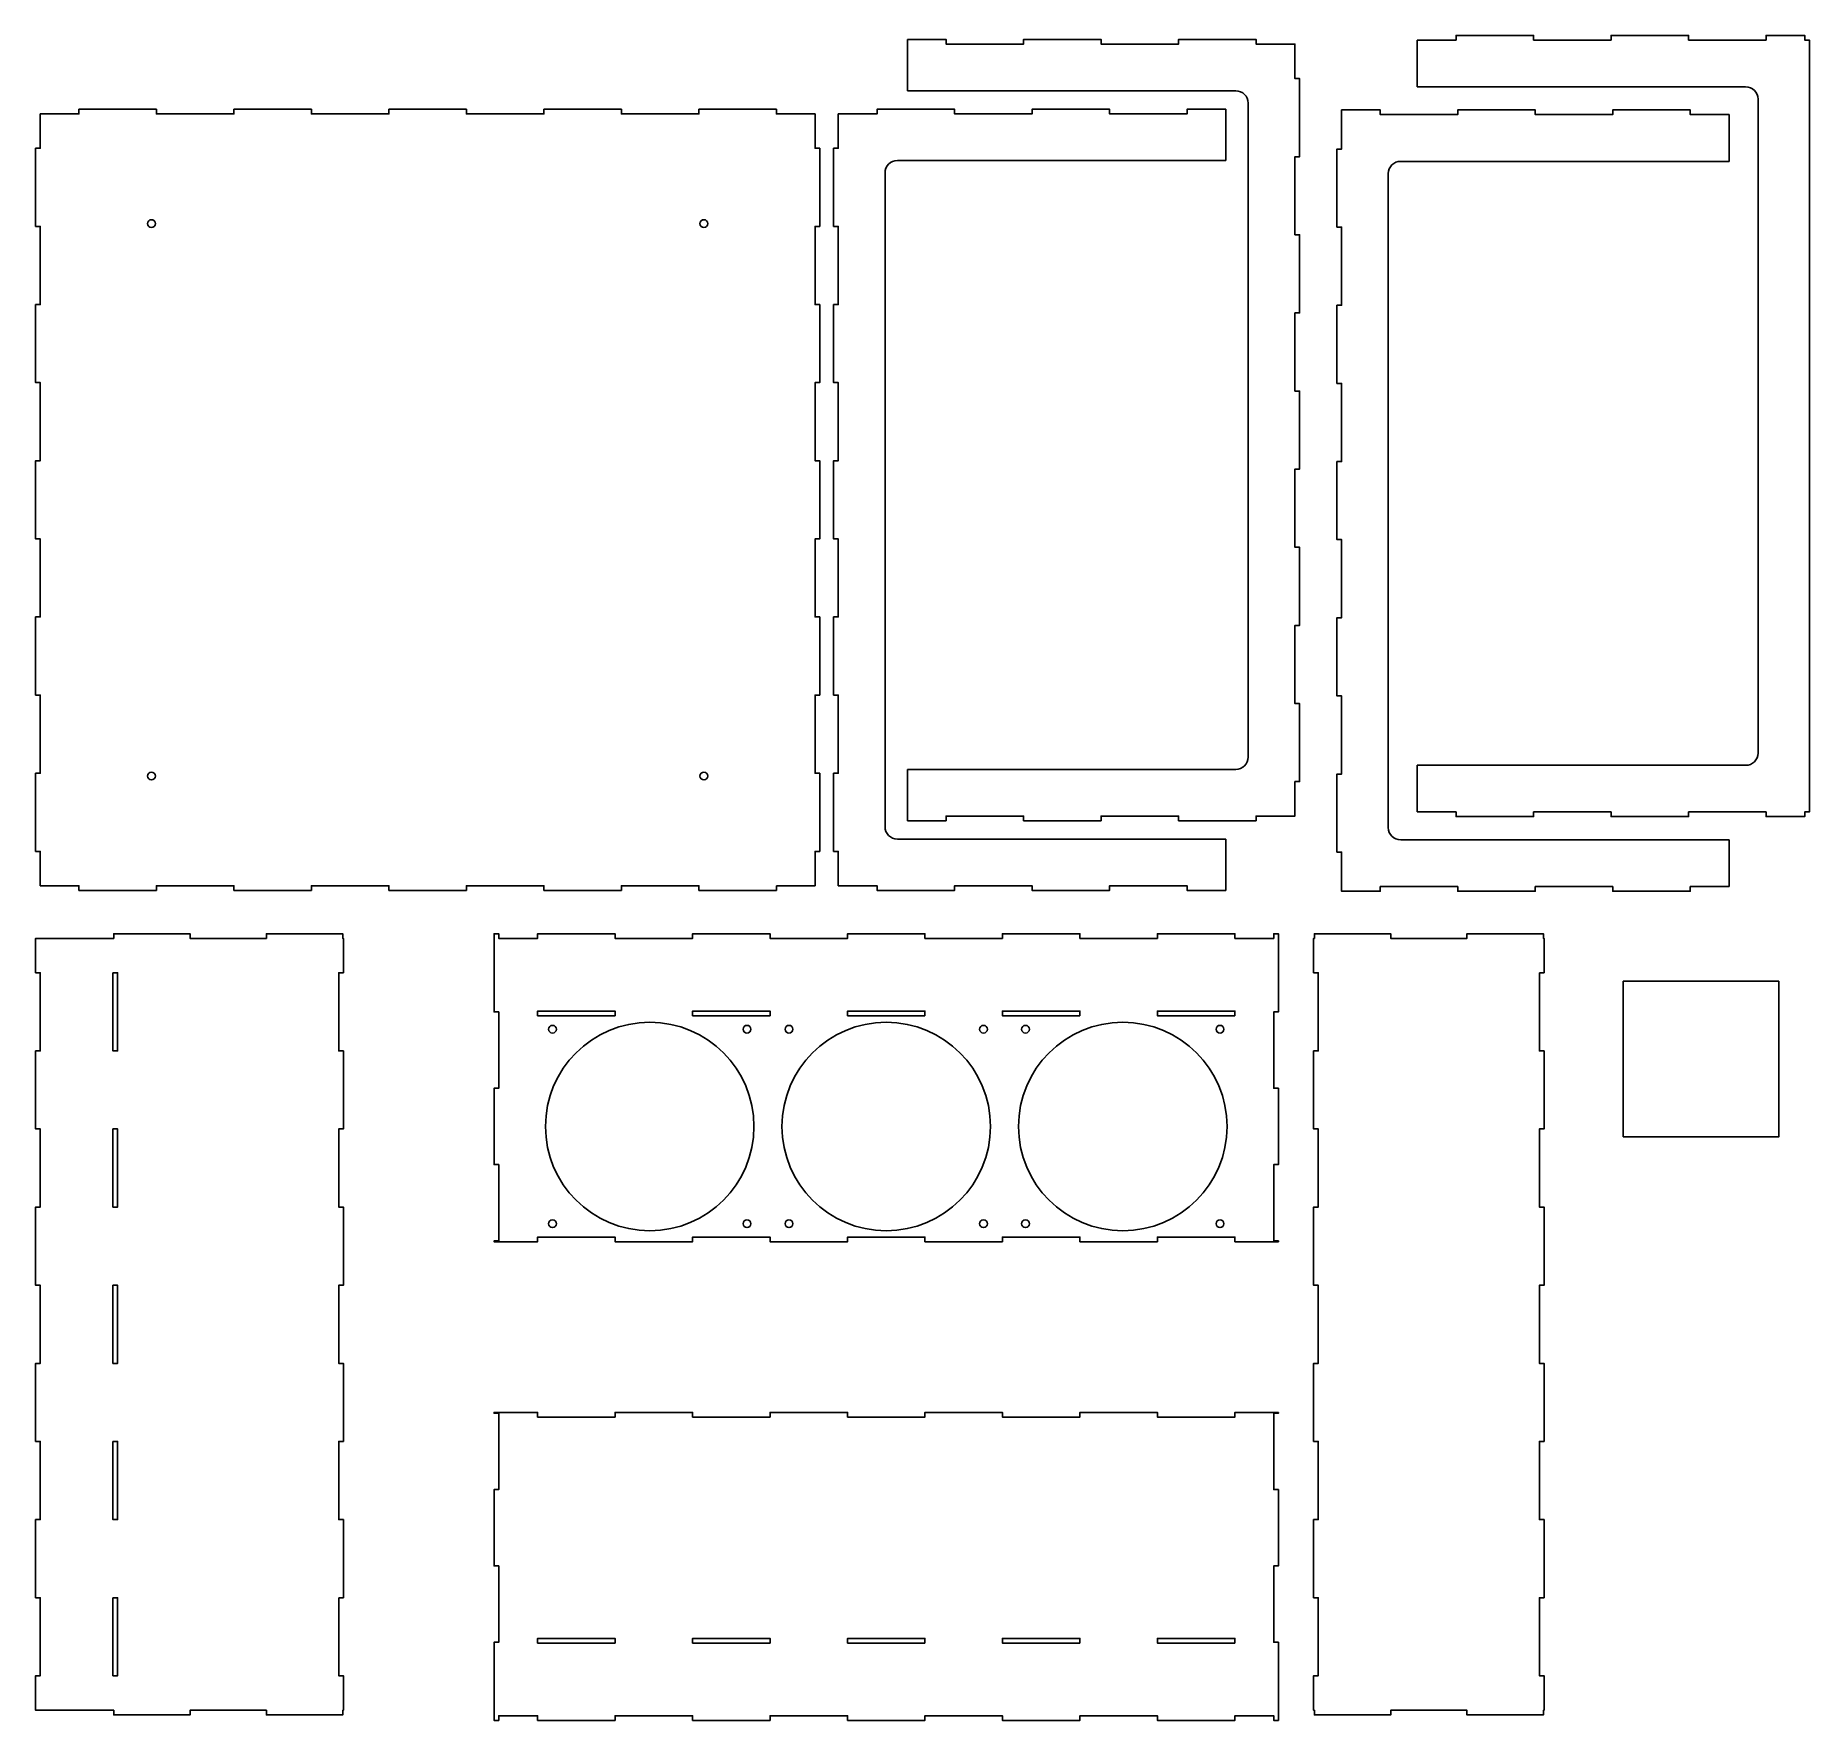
# Model space of a CAD drawing. Extents: x -1160 to -20, y -277 to 806.
import ezdxf

# ---------------------------------------------------------------- set-up
doc = ezdxf.new("R2010")
doc.units = 0
doc.layers.add('Default', color=7, linetype='Continuous')
doc.layers.add('Layer_1', color=7, linetype='Continuous')

msp = doc.modelspace()

# ---------------------------------------------------------------- linework, layer by layer
msp.add_lwpolyline([(-140, 98), (-40, 98), (-40, 198), (-140, 198)], close=True)
at = {"layer": 'Default'}
for p, q in [((-600, 803.2), (-600, 770.2)), ((-272.3, 802.8), (-272.3, 772.8)), ((-395.4, 758.4), (-395.4, 725.4)), ((-72, 754.9), (-72, 724.9)), ((-600, 334.2), (-600, 301.2)), ((-272.3, 336.8), (-272.3, 306.8)), ((-395.4, 289.4), (-395.4, 256.4)), ((-72, 288.9), (-72, 258.9))]:
    msp.add_line(p, q, dxfattribs=at)
at = {"layer": 'Layer_1'}
for points, knots in [([(-600, 803.2), (-588.2, 803.2), (-576.3, 803.2), (-575.1, 803.2), (-575.1, 803.1), (-575.1, 800.4), (-575.1, 800.2), (-572.6, 800.2), (-527.8, 800.2), (-525.3, 800.2), (-525.3, 800.4), (-525.3, 803.1), (-525.3, 803.2), (-522.8, 803.2), (-478, 803.2), (-475.5, 803.2), (-475.5, 803.1), (-475.5, 800.4), (-475.5, 800.2), (-473, 800.2), (-428.2, 800.2), (-425.7, 800.2), (-425.7, 800.4), (-425.7, 803.1), (-425.7, 803.2), (-423.2, 803.2), (-378.4, 803.2), (-375.9, 803.2), (-375.9, 803.1), (-375.9, 800.4), (-375.9, 800.2), (-374.7, 800.2), (-352.2, 800.2), (-351, 800.2), (-351, 799.1), (-351, 779.2), (-351, 778.1), (-350.9, 778.1), (-348.1, 778.1), (-348, 778.1), (-348, 775.6), (-348, 730.4), (-348, 727.9), (-348.1, 727.9), (-350.9, 727.9), (-351, 727.9), (-351, 725.4), (-351, 680.2), (-351, 677.7), (-350.9, 677.7), (-348.1, 677.7), (-348, 677.7), (-348, 675.2), (-348, 630), (-348, 627.5), (-348.1, 627.5), (-350.9, 627.5), (-351, 627.5), (-351, 625), (-351, 579.8), (-351, 577.3), (-350.9, 577.3), (-348.1, 577.3), (-348, 577.3), (-348, 574.8), (-348, 529.6), (-348, 527.1), (-348.1, 527.1), (-350.9, 527.1), (-351, 527.1), (-351, 524.6), (-351, 479.4), (-351, 476.9), (-350.9, 476.9), (-348.1, 476.9), (-348, 476.9), (-348, 474.4), (-348, 429.2), (-348, 426.7), (-348.1, 426.7), (-350.9, 426.7), (-351, 426.7), (-351, 424.2), (-351, 379), (-351, 376.5), (-350.9, 376.5), (-348.1, 376.5), (-348, 376.5), (-348, 374), (-348, 328.8), (-348, 326.3), (-348.1, 326.3), (-350.9, 326.3), (-351, 326.3), (-351, 325.2), (-351, 305.3), (-351, 304.2), (-352.2, 304.2), (-374.7, 304.2), (-375.9, 304.2), (-375.9, 304.1), (-375.9, 301.4), (-375.9, 301.2), (-378.4, 301.2), (-423.2, 301.2), (-425.7, 301.2), (-425.7, 301.4), (-425.7, 304.1), (-425.7, 304.2), (-428.2, 304.2), (-473, 304.2), (-475.5, 304.2), (-475.5, 304.1), (-475.5, 301.4), (-475.5, 301.2), (-478, 301.2), (-522.8, 301.2), (-525.3, 301.2), (-525.3, 301.4), (-525.3, 304.1), (-525.3, 304.2), (-527.8, 304.2), (-572.6, 304.2), (-575.1, 304.2), (-575.1, 304.1), (-575.1, 301.4), (-575.1, 301.2), (-576.3, 301.2), (-588.2, 301.2), (-600, 301.2)], [0, 0, 0, 0, 1, 1, 1, 2, 2, 2, 3, 3, 3, 4, 4, 4, 5, 5, 5, 6, 6, 6, 7, 7, 7, 8, 8, 8, 9, 9, 9, 10, 10, 10, 11, 11, 11, 12, 12, 12, 13, 13, 13, 14, 14, 14, 15, 15, 15, 16, 16, 16, 17, 17, 17, 18, 18, 18, 19, 19, 19, 20, 20, 20, 21, 21, 21, 22, 22, 22, 23, 23, 23, 24, 24, 24, 25, 25, 25, 26, 26, 26, 27, 27, 27, 28, 28, 28, 29, 29, 29, 30, 30, 30, 31, 31, 31, 32, 32, 32, 33, 33, 33, 34, 34, 34, 35, 35, 35, 36, 36, 36, 37, 37, 37, 38, 38, 38, 39, 39, 39, 40, 40, 40, 41, 41, 41, 42, 42, 42, 43, 43, 43, 43]), ([(-272.3, 306.8), (-260.4, 306.8), (-248.6, 306.8), (-247.4, 306.8), (-247.4, 306.6), (-247.4, 303.9), (-247.4, 303.8), (-244.9, 303.8), (-200, 303.8), (-197.6, 303.8), (-197.6, 303.9), (-197.6, 306.6), (-197.6, 306.8), (-195.1, 306.8), (-150.2, 306.8), (-147.8, 306.8), (-147.8, 306.6), (-147.8, 303.9), (-147.8, 303.8), (-145.3, 303.8), (-100.4, 303.8), (-98, 303.8), (-98, 303.9), (-98, 306.6), (-98, 306.8), (-95.5, 306.8), (-50.6, 306.8), (-48.2, 306.8), (-48.2, 306.6), (-48.2, 303.9), (-48.2, 303.8), (-46.9, 303.8), (-24.5, 303.8), (-23.3, 303.8), (-23.3, 303.9), (-23.3, 306.6), (-23.3, 306.8), (-23.1, 306.8), (-20.4, 306.8), (-20.3, 306.8), (-20.3, 331.6), (-20.3, 778), (-20.3, 802.8), (-20.4, 802.8), (-23.1, 802.8), (-23.3, 802.8), (-23.3, 802.9), (-23.3, 805.6), (-23.3, 805.8), (-24.5, 805.8), (-46.9, 805.8), (-48.2, 805.8), (-48.2, 805.6), (-48.2, 802.9), (-48.2, 802.8), (-50.6, 802.8), (-95.5, 802.8), (-98, 802.8), (-98, 802.9), (-98, 805.6), (-98, 805.8), (-100.4, 805.8), (-145.3, 805.8), (-147.8, 805.8), (-147.8, 805.6), (-147.8, 802.9), (-147.8, 802.8), (-150.2, 802.8), (-195.1, 802.8), (-197.6, 802.8), (-197.6, 802.9), (-197.6, 805.6), (-197.6, 805.8), (-200, 805.8), (-244.9, 805.8), (-247.4, 805.8), (-247.4, 805.6), (-247.4, 802.9), (-247.4, 802.8), (-248.6, 802.8), (-260.4, 802.8), (-272.3, 802.8)], [0, 0, 0, 0, 1, 1, 1, 2, 2, 2, 3, 3, 3, 4, 4, 4, 5, 5, 5, 6, 6, 6, 7, 7, 7, 8, 8, 8, 9, 9, 9, 10, 10, 10, 11, 11, 11, 12, 12, 12, 13, 13, 13, 14, 14, 14, 15, 15, 15, 16, 16, 16, 17, 17, 17, 18, 18, 18, 19, 19, 19, 20, 20, 20, 21, 21, 21, 22, 22, 22, 23, 23, 23, 24, 24, 24, 25, 25, 25, 26, 26, 26, 27, 27, 27, 27]), ([(-600, 334.2), (-499.8, 334.2), (-399.6, 334.2), (-389, 334.2), (-384.6, 334.2), (-381, 337.8), (-381, 342.1), (-381, 363.1), (-381, 741.3), (-381, 762.3), (-381, 766.7), (-384.6, 770.2), (-389, 770.2), (-399.6, 770.2), (-499.8, 770.2), (-600, 770.2)], [0, 0, 0, 0, 1, 1, 1, 2, 2, 2, 3, 3, 3, 4, 4, 4, 5, 5, 5, 5]), ([(-272.3, 772.8), (-172, 772.8), (-71.8, 772.8), (-61.3, 772.8), (-56.9, 772.8), (-53.3, 769.2), (-53.3, 764.9), (-53.3, 743.9), (-53.3, 365.7), (-53.3, 344.7), (-53.3, 340.3), (-56.9, 336.8), (-61.3, 336.8), (-71.8, 336.8), (-172, 336.8), (-272.3, 336.8)], [0, 0, 0, 0, 1, 1, 1, 2, 2, 2, 3, 3, 3, 4, 4, 4, 5, 5, 5, 5]), ([(-684.2, 259.4), (-684.2, 259.3), (-684.2, 256.6), (-684.2, 256.4), (-686.7, 256.4), (-731.6, 256.4), (-734, 256.4), (-734, 256.6), (-734, 259.3), (-734, 259.4), (-736.5, 259.4), (-781.4, 259.4), (-783.8, 259.4), (-783.8, 259.3), (-783.8, 256.6), (-783.8, 256.4), (-786.3, 256.4), (-831.2, 256.4), (-833.6, 256.4), (-833.6, 256.6), (-833.6, 259.3), (-833.6, 259.4), (-836.1, 259.4), (-881, 259.4), (-883.4, 259.4), (-883.4, 259.3), (-883.4, 256.6), (-883.4, 256.4), (-885.9, 256.4), (-930.8, 256.4), (-933.2, 256.4), (-933.2, 256.6), (-933.2, 259.3), (-933.2, 259.4), (-935.7, 259.4), (-980.6, 259.4), (-983, 259.4), (-983, 259.3), (-983, 256.6), (-983, 256.4), (-985.5, 256.4), (-1030.4, 256.4), (-1032.8, 256.4), (-1032.8, 256.6), (-1032.8, 259.3), (-1032.8, 259.4), (-1035.3, 259.4), (-1080.2, 259.4), (-1082.6, 259.4), (-1082.6, 259.3), (-1082.6, 256.6), (-1082.6, 256.4), (-1085.1, 256.4), (-1130, 256.4), (-1132.4, 256.4), (-1132.4, 256.6), (-1132.4, 259.3), (-1132.4, 259.4), (-1133.7, 259.4), (-1156.1, 259.4), (-1157.3, 259.4), (-1157.3, 260.5), (-1157.3, 280.4), (-1157.3, 281.5), (-1157.5, 281.5), (-1160.2, 281.5), (-1160.3, 281.5), (-1160.3, 284), (-1160.3, 329.2), (-1160.3, 331.7), (-1160.2, 331.7), (-1157.5, 331.7), (-1157.3, 331.7), (-1157.3, 334.2), (-1157.3, 379.4), (-1157.3, 381.9), (-1157.5, 381.9), (-1160.2, 381.9), (-1160.3, 381.9), (-1160.3, 384.4), (-1160.3, 429.6), (-1160.3, 432.1), (-1160.2, 432.1), (-1157.5, 432.1), (-1157.3, 432.1), (-1157.3, 434.6), (-1157.3, 479.8), (-1157.3, 482.3), (-1157.5, 482.3), (-1160.2, 482.3), (-1160.3, 482.3), (-1160.3, 484.8), (-1160.3, 530), (-1160.3, 532.5), (-1160.2, 532.5), (-1157.5, 532.5), (-1157.3, 532.5), (-1157.3, 535), (-1157.3, 580.2), (-1157.3, 582.7), (-1157.5, 582.7), (-1160.2, 582.7), (-1160.3, 582.7), (-1160.3, 585.2), (-1160.3, 630.4), (-1160.3, 632.9), (-1160.2, 632.9), (-1157.5, 632.9), (-1157.3, 632.9), (-1157.3, 635.4), (-1157.3, 680.6), (-1157.3, 683.1), (-1157.5, 683.1), (-1160.2, 683.1), (-1160.3, 683.1), (-1160.3, 685.6), (-1160.3, 730.8), (-1160.3, 733.3), (-1160.2, 733.3), (-1157.5, 733.3), (-1157.3, 733.3), (-1157.3, 734.4), (-1157.3, 754.3), (-1157.3, 755.4), (-1156.1, 755.4), (-1133.7, 755.4), (-1132.4, 755.4), (-1132.4, 755.6), (-1132.4, 758.3), (-1132.4, 758.4), (-1130, 758.4), (-1085.1, 758.4), (-1082.6, 758.4), (-1082.6, 758.3), (-1082.6, 755.6), (-1082.6, 755.4), (-1080.2, 755.4), (-1035.3, 755.4), (-1032.8, 755.4), (-1032.8, 755.6), (-1032.8, 758.3), (-1032.8, 758.4), (-1030.4, 758.4), (-985.5, 758.4), (-983, 758.4), (-983, 758.3), (-983, 755.6), (-983, 755.4), (-980.6, 755.4), (-935.7, 755.4), (-933.2, 755.4), (-933.2, 755.6), (-933.2, 758.3), (-933.2, 758.4), (-930.8, 758.4), (-885.9, 758.4), (-883.4, 758.4), (-883.4, 758.3), (-883.4, 755.6), (-883.4, 755.4), (-881, 755.4), (-836.1, 755.4), (-833.6, 755.4), (-833.6, 755.6), (-833.6, 758.3), (-833.6, 758.4), (-831.2, 758.4), (-786.3, 758.4), (-783.8, 758.4), (-783.8, 758.3), (-783.8, 755.6), (-783.8, 755.4), (-781.4, 755.4), (-736.5, 755.4), (-734, 755.4), (-734, 755.6), (-734, 758.3), (-734, 758.4), (-731.6, 758.4), (-686.7, 758.4), (-684.2, 758.4), (-684.2, 758.3), (-684.2, 755.6), (-684.2, 755.4), (-683, 755.4), (-660.6, 755.4), (-659.3, 755.4), (-659.3, 754.3), (-659.3, 734.4), (-659.3, 733.3), (-659.2, 733.3), (-656.5, 733.3), (-656.3, 733.3), (-656.3, 730.8), (-656.3, 685.6), (-656.3, 683.1), (-656.5, 683.1), (-659.2, 683.1), (-659.3, 683.1), (-659.3, 680.6), (-659.3, 635.4), (-659.3, 632.9), (-659.2, 632.9), (-656.5, 632.9), (-656.3, 632.9), (-656.3, 630.4), (-656.3, 585.2), (-656.3, 582.7), (-656.5, 582.7), (-659.2, 582.7), (-659.3, 582.7), (-659.3, 580.2), (-659.3, 535), (-659.3, 532.5), (-659.2, 532.5), (-656.5, 532.5), (-656.3, 532.5), (-656.3, 530), (-656.3, 484.8), (-656.3, 482.3), (-656.5, 482.3), (-659.2, 482.3), (-659.3, 482.3), (-659.3, 479.8), (-659.3, 434.6), (-659.3, 432.1), (-659.2, 432.1), (-656.5, 432.1), (-656.3, 432.1), (-656.3, 429.6), (-656.3, 384.4), (-656.3, 381.9), (-656.5, 381.9), (-659.2, 381.9), (-659.3, 381.9), (-659.3, 379.4), (-659.3, 334.2), (-659.3, 331.7), (-659.2, 331.7), (-656.5, 331.7), (-656.3, 331.7), (-656.3, 329.2), (-656.3, 284), (-656.3, 281.5), (-656.5, 281.5), (-659.2, 281.5), (-659.3, 281.5), (-659.3, 280.4), (-659.3, 260.5), (-659.3, 259.4), (-660.6, 259.4), (-683, 259.4), (-684.2, 259.4)], [0, 0, 0, 0, 1, 1, 1, 2, 2, 2, 3, 3, 3, 4, 4, 4, 5, 5, 5, 6, 6, 6, 7, 7, 7, 8, 8, 8, 9, 9, 9, 10, 10, 10, 11, 11, 11, 12, 12, 12, 13, 13, 13, 14, 14, 14, 15, 15, 15, 16, 16, 16, 17, 17, 17, 18, 18, 18, 19, 19, 19, 20, 20, 20, 21, 21, 21, 22, 22, 22, 23, 23, 23, 24, 24, 24, 25, 25, 25, 26, 26, 26, 27, 27, 27, 28, 28, 28, 29, 29, 29, 30, 30, 30, 31, 31, 31, 32, 32, 32, 33, 33, 33, 34, 34, 34, 35, 35, 35, 36, 36, 36, 37, 37, 37, 38, 38, 38, 39, 39, 39, 40, 40, 40, 41, 41, 41, 42, 42, 42, 43, 43, 43, 44, 44, 44, 45, 45, 45, 46, 46, 46, 47, 47, 47, 48, 48, 48, 49, 49, 49, 50, 50, 50, 51, 51, 51, 52, 52, 52, 53, 53, 53, 54, 54, 54, 55, 55, 55, 56, 56, 56, 57, 57, 57, 58, 58, 58, 59, 59, 59, 60, 60, 60, 61, 61, 61, 62, 62, 62, 63, 63, 63, 64, 64, 64, 65, 65, 65, 66, 66, 66, 67, 67, 67, 68, 68, 68, 69, 69, 69, 70, 70, 70, 71, 71, 71, 72, 72, 72, 73, 73, 73, 74, 74, 74, 75, 75, 75, 76, 76, 76, 77, 77, 77, 78, 78, 78, 79, 79, 79, 80, 80, 80, 81, 81, 81, 82, 82, 82, 83, 83, 83, 84, 84, 84, 84]), ([(-395.4, 256.4), (-407.3, 256.4), (-419.1, 256.4), (-420.3, 256.4), (-420.3, 256.6), (-420.3, 259.3), (-420.3, 259.4), (-422.8, 259.4), (-467.6, 259.4), (-470.1, 259.4), (-470.1, 259.3), (-470.1, 256.6), (-470.1, 256.4), (-472.6, 256.4), (-517.4, 256.4), (-519.9, 256.4), (-519.9, 256.6), (-519.9, 259.3), (-519.9, 259.4), (-522.4, 259.4), (-567.2, 259.4), (-569.7, 259.4), (-569.7, 259.3), (-569.7, 256.6), (-569.7, 256.4), (-572.2, 256.4), (-617, 256.4), (-619.5, 256.4), (-619.5, 256.6), (-619.5, 259.3), (-619.5, 259.4), (-620.8, 259.4), (-643.2, 259.4), (-644.4, 259.4), (-644.4, 260.5), (-644.4, 280.4), (-644.4, 281.5), (-644.6, 281.5), (-647.3, 281.5), (-647.4, 281.5), (-647.4, 284), (-647.4, 329.2), (-647.4, 331.7), (-647.3, 331.7), (-644.6, 331.7), (-644.4, 331.7), (-644.4, 334.2), (-644.4, 379.4), (-644.4, 381.9), (-644.6, 381.9), (-647.3, 381.9), (-647.4, 381.9), (-647.4, 384.4), (-647.4, 429.6), (-647.4, 432.1), (-647.3, 432.1), (-644.6, 432.1), (-644.4, 432.1), (-644.4, 434.6), (-644.4, 479.8), (-644.4, 482.3), (-644.6, 482.3), (-647.3, 482.3), (-647.4, 482.3), (-647.4, 484.8), (-647.4, 530), (-647.4, 532.5), (-647.3, 532.5), (-644.6, 532.5), (-644.4, 532.5), (-644.4, 535), (-644.4, 580.2), (-644.4, 582.7), (-644.6, 582.7), (-647.3, 582.7), (-647.4, 582.7), (-647.4, 585.2), (-647.4, 630.4), (-647.4, 632.9), (-647.3, 632.9), (-644.6, 632.9), (-644.4, 632.9), (-644.4, 635.4), (-644.4, 680.6), (-644.4, 683.1), (-644.6, 683.1), (-647.3, 683.1), (-647.4, 683.1), (-647.4, 685.6), (-647.4, 730.8), (-647.4, 733.3), (-647.3, 733.3), (-644.6, 733.3), (-644.4, 733.3), (-644.4, 734.4), (-644.4, 754.3), (-644.4, 755.4), (-643.2, 755.4), (-620.8, 755.4), (-619.5, 755.4), (-619.5, 755.6), (-619.5, 758.3), (-619.5, 758.4), (-617, 758.4), (-572.2, 758.4), (-569.7, 758.4), (-569.7, 758.3), (-569.7, 755.6), (-569.7, 755.4), (-567.2, 755.4), (-522.4, 755.4), (-519.9, 755.4), (-519.9, 755.6), (-519.9, 758.3), (-519.9, 758.4), (-517.4, 758.4), (-472.6, 758.4), (-470.1, 758.4), (-470.1, 758.3), (-470.1, 755.6), (-470.1, 755.4), (-467.6, 755.4), (-422.8, 755.4), (-420.3, 755.4), (-420.3, 755.6), (-420.3, 758.3), (-420.3, 758.4), (-419.1, 758.4), (-407.3, 758.4), (-395.4, 758.4)], [0, 0, 0, 0, 1, 1, 1, 2, 2, 2, 3, 3, 3, 4, 4, 4, 5, 5, 5, 6, 6, 6, 7, 7, 7, 8, 8, 8, 9, 9, 9, 10, 10, 10, 11, 11, 11, 12, 12, 12, 13, 13, 13, 14, 14, 14, 15, 15, 15, 16, 16, 16, 17, 17, 17, 18, 18, 18, 19, 19, 19, 20, 20, 20, 21, 21, 21, 22, 22, 22, 23, 23, 23, 24, 24, 24, 25, 25, 25, 26, 26, 26, 27, 27, 27, 28, 28, 28, 29, 29, 29, 30, 30, 30, 31, 31, 31, 32, 32, 32, 33, 33, 33, 34, 34, 34, 35, 35, 35, 36, 36, 36, 37, 37, 37, 38, 38, 38, 39, 39, 39, 40, 40, 40, 41, 41, 41, 42, 42, 42, 43, 43, 43, 43]), ([(-72, 754.9), (-83.8, 754.9), (-95.7, 754.9), (-96.9, 754.9), (-96.9, 755.1), (-96.9, 757.8), (-96.9, 757.9), (-99.4, 757.9), (-144.2, 757.9), (-146.7, 757.9), (-146.7, 757.8), (-146.7, 755.1), (-146.7, 754.9), (-149.2, 754.9), (-194, 754.9), (-196.5, 754.9), (-196.5, 755.1), (-196.5, 757.8), (-196.5, 757.9), (-199, 757.9), (-243.8, 757.9), (-246.3, 757.9), (-246.3, 757.8), (-246.3, 755.1), (-246.3, 754.9), (-248.8, 754.9), (-293.6, 754.9), (-296.1, 754.9), (-296.1, 755.1), (-296.1, 757.8), (-296.1, 757.9), (-297.3, 757.9), (-319.8, 757.9), (-321, 757.9), (-321, 757.8), (-321, 755.1), (-321, 754.9), (-321, 753.8), (-321, 733.9), (-321, 732.8), (-321.1, 732.8), (-323.9, 732.8), (-324, 732.8), (-324, 730.3), (-324, 685.1), (-324, 682.6), (-323.9, 682.6), (-321.1, 682.6), (-321, 682.6), (-321, 680.1), (-321, 634.9), (-321, 632.4), (-321.1, 632.4), (-323.9, 632.4), (-324, 632.4), (-324, 629.9), (-324, 584.7), (-324, 582.2), (-323.9, 582.2), (-321.1, 582.2), (-321, 582.2), (-321, 579.7), (-321, 534.5), (-321, 532), (-321.1, 532), (-323.9, 532), (-324, 532), (-324, 529.5), (-324, 484.3), (-324, 481.8), (-323.9, 481.8), (-321.1, 481.8), (-321, 481.8), (-321, 479.3), (-321, 434.1), (-321, 431.6), (-321.1, 431.6), (-323.9, 431.6), (-324, 431.6), (-324, 429.1), (-324, 383.9), (-324, 381.4), (-323.9, 381.4), (-321.1, 381.4), (-321, 381.4), (-321, 378.9), (-321, 333.7), (-321, 331.2), (-321.1, 331.2), (-323.9, 331.2), (-324, 331.2), (-324, 328.7), (-324, 283.5), (-324, 281), (-323.9, 281), (-321.1, 281), (-321, 281), (-321, 279.9), (-321, 260), (-321, 258.9), (-321, 258.8), (-321, 256.1), (-321, 255.9), (-319.8, 255.9), (-297.3, 255.9), (-296.1, 255.9), (-296.1, 256.1), (-296.1, 258.8), (-296.1, 258.9), (-293.6, 258.9), (-248.8, 258.9), (-246.3, 258.9), (-246.3, 258.8), (-246.3, 256.1), (-246.3, 255.9), (-243.8, 255.9), (-199, 255.9), (-196.5, 255.9), (-196.5, 256.1), (-196.5, 258.8), (-196.5, 258.9), (-194, 258.9), (-149.2, 258.9), (-146.7, 258.9), (-146.7, 258.8), (-146.7, 256.1), (-146.7, 255.9), (-144.2, 255.9), (-99.4, 255.9), (-96.9, 255.9), (-96.9, 256.1), (-96.9, 258.8), (-96.9, 258.9), (-95.7, 258.9), (-83.8, 258.9), (-72, 258.9)], [0, 0, 0, 0, 1, 1, 1, 2, 2, 2, 3, 3, 3, 4, 4, 4, 5, 5, 5, 6, 6, 6, 7, 7, 7, 8, 8, 8, 9, 9, 9, 10, 10, 10, 11, 11, 11, 12, 12, 12, 13, 13, 13, 14, 14, 14, 15, 15, 15, 16, 16, 16, 17, 17, 17, 18, 18, 18, 19, 19, 19, 20, 20, 20, 21, 21, 21, 22, 22, 22, 23, 23, 23, 24, 24, 24, 25, 25, 25, 26, 26, 26, 27, 27, 27, 28, 28, 28, 29, 29, 29, 30, 30, 30, 31, 31, 31, 32, 32, 32, 33, 33, 33, 34, 34, 34, 35, 35, 35, 36, 36, 36, 37, 37, 37, 38, 38, 38, 39, 39, 39, 40, 40, 40, 41, 41, 41, 42, 42, 42, 43, 43, 43, 44, 44, 44, 45, 45, 45, 45]), ([(-395.4, 725.4), (-495.6, 725.4), (-595.9, 725.4), (-606.4, 725.4), (-610.8, 725.4), (-614.4, 721.9), (-614.4, 717.5), (-614.4, 696.5), (-614.4, 318.3), (-614.4, 297.3), (-614.4, 293), (-610.8, 289.4), (-606.4, 289.4), (-595.9, 289.4), (-495.6, 289.4), (-395.4, 289.4)], [0, 0, 0, 0, 1, 1, 1, 2, 2, 2, 3, 3, 3, 4, 4, 4, 5, 5, 5, 5]), ([(-72, 288.9), (-172.2, 288.9), (-272.4, 288.9), (-283, 288.9), (-287.4, 288.9), (-291, 292.4), (-291, 296.8), (-291, 317.8), (-291, 696), (-291, 717), (-291, 721.4), (-287.4, 724.9), (-283, 724.9), (-272.4, 724.9), (-172.2, 724.9), (-72, 724.9)], [0, 0, 0, 0, 1, 1, 1, 2, 2, 2, 3, 3, 3, 4, 4, 4, 5, 5, 5, 5]), ([(-1085.8, 687.4), (-1084.5, 687.4), (-1083.3, 686.3), (-1083.3, 684.9), (-1083.3, 683.5), (-1084.5, 682.4), (-1085.8, 682.4), (-1087.2, 682.4), (-1088.3, 683.5), (-1088.3, 684.9), (-1088.3, 686.3), (-1087.2, 687.4), (-1085.8, 687.4)], [0, 0, 0, 0, 1, 1, 1, 2, 2, 2, 3, 3, 3, 4, 4, 4, 4]), ([(-730.8, 687.4), (-729.5, 687.4), (-728.3, 686.3), (-728.3, 684.9), (-728.3, 683.5), (-729.5, 682.4), (-730.8, 682.4), (-732.2, 682.4), (-733.3, 683.5), (-733.3, 684.9), (-733.3, 686.3), (-732.2, 687.4), (-730.8, 687.4)], [0, 0, 0, 0, 1, 1, 1, 2, 2, 2, 3, 3, 3, 4, 4, 4, 4]), ([(-1085.8, 332.4), (-1084.5, 332.4), (-1083.3, 331.3), (-1083.3, 329.9), (-1083.3, 328.5), (-1084.5, 327.4), (-1085.8, 327.4), (-1087.2, 327.4), (-1088.3, 328.5), (-1088.3, 329.9), (-1088.3, 331.3), (-1087.2, 332.4), (-1085.8, 332.4)], [0, 0, 0, 0, 1, 1, 1, 2, 2, 2, 3, 3, 3, 4, 4, 4, 4]), ([(-730.8, 332.4), (-729.5, 332.4), (-728.3, 331.3), (-728.3, 329.9), (-728.3, 328.5), (-729.5, 327.4), (-730.8, 327.4), (-732.2, 327.4), (-733.3, 328.5), (-733.3, 329.9), (-733.3, 331.3), (-732.2, 332.4), (-730.8, 332.4)], [0, 0, 0, 0, 1, 1, 1, 2, 2, 2, 3, 3, 3, 4, 4, 4, 4]), ([(-965.4, -198.1), (-965.2, -198.1), (-962.5, -198.1), (-962.4, -198.1), (-962.4, -195.6), (-962.4, -150.4), (-962.4, -147.9), (-962.5, -147.9), (-965.2, -147.9), (-965.4, -147.9), (-965.4, -145.4), (-965.4, -100.2), (-965.4, -97.7), (-965.2, -97.7), (-962.5, -97.7), (-962.4, -97.7), (-962.4, -95.2), (-962.4, -50), (-962.4, -47.5), (-962.5, -47.5), (-965.2, -47.5), (-965.4, -47.5), (-965.4, -45), (-965.4, 0.2), (-965.4, 2.7), (-965.2, 2.7), (-962.5, 2.7), (-962.4, 2.7), (-962.4, 5.2), (-962.4, 50.4), (-962.4, 52.9), (-962.5, 52.9), (-965.2, 52.9), (-965.4, 52.9), (-965.4, 55.4), (-965.4, 100.6), (-965.4, 103.1), (-965.2, 103.1), (-962.5, 103.1), (-962.4, 103.1), (-962.4, 105.6), (-962.4, 150.8), (-962.4, 153.3), (-962.5, 153.3), (-965.2, 153.3), (-965.4, 153.3), (-965.4, 155.8), (-965.4, 201), (-965.4, 203.5), (-965.2, 203.5), (-962.5, 203.5), (-962.4, 203.5), (-962.4, 204.6), (-962.4, 224.5), (-962.4, 225.6), (-962.4, 225.6), (-962.9, 225.6), (-962.9, 225.6), (-962.9, 225.8), (-962.9, 228.5), (-962.9, 228.6), (-965.3, 228.6), (-1009.5, 228.6), (-1011.9, 228.6), (-1011.9, 228.5), (-1011.9, 225.8), (-1011.9, 225.6), (-1014.4, 225.6), (-1058.5, 225.6), (-1061, 225.6), (-1061, 225.8), (-1061, 228.5), (-1061, 228.6), (-1063.4, 228.6), (-1107.6, 228.6), (-1110, 228.6), (-1110, 228.5), (-1110, 225.8), (-1110, 225.6), (-1112.5, 225.6), (-1157.8, 225.6), (-1160.3, 225.6), (-1160.3, 224.5), (-1160.3, 204.6), (-1160.3, 203.5), (-1160.2, 203.5), (-1157.5, 203.5), (-1157.3, 203.5), (-1157.3, 201), (-1157.3, 155.8), (-1157.3, 153.3), (-1157.5, 153.3), (-1160.2, 153.3), (-1160.3, 153.3), (-1160.3, 150.8), (-1160.3, 105.6), (-1160.3, 103.1), (-1160.2, 103.1), (-1157.5, 103.1), (-1157.3, 103.1), (-1157.3, 100.6), (-1157.3, 55.4), (-1157.3, 52.9), (-1157.5, 52.9), (-1160.2, 52.9), (-1160.3, 52.9), (-1160.3, 50.4), (-1160.3, 5.2), (-1160.3, 2.7), (-1160.2, 2.7), (-1157.5, 2.7), (-1157.3, 2.7), (-1157.3, 0.2), (-1157.3, -45), (-1157.3, -47.5), (-1157.5, -47.5), (-1160.2, -47.5), (-1160.3, -47.5), (-1160.3, -50), (-1160.3, -95.2), (-1160.3, -97.7), (-1160.2, -97.7), (-1157.5, -97.7), (-1157.3, -97.7), (-1157.3, -100.2), (-1157.3, -145.4), (-1157.3, -147.9), (-1157.5, -147.9), (-1160.2, -147.9), (-1160.3, -147.9), (-1160.3, -150.4), (-1160.3, -195.6), (-1160.3, -198.1), (-1160.2, -198.1), (-1157.5, -198.1), (-1157.3, -198.1), (-1157.3, -200.6), (-1157.3, -245.8), (-1157.3, -248.3), (-1157.5, -248.3), (-1160.2, -248.3), (-1160.3, -248.3), (-1160.3, -249.4), (-1160.3, -269.3), (-1160.3, -270.4), (-1157.8, -270.4), (-1112.5, -270.4), (-1110, -270.4), (-1110, -270.5), (-1110, -273.2), (-1110, -273.4), (-1107.6, -273.4), (-1063.4, -273.4), (-1061, -273.4), (-1061, -273.2), (-1061, -270.5), (-1061, -270.4), (-1058.5, -270.4), (-1014.4, -270.4), (-1011.9, -270.4), (-1011.9, -270.5), (-1011.9, -273.2), (-1011.9, -273.4), (-1009.5, -273.4), (-965.3, -273.4), (-962.9, -273.4), (-962.9, -273.2), (-962.9, -270.5), (-962.9, -270.4), (-962.9, -270.4), (-962.4, -270.4), (-962.4, -270.4), (-962.4, -269.3), (-962.4, -249.4), (-962.4, -248.3), (-962.5, -248.3), (-965.2, -248.3), (-965.4, -248.3), (-965.4, -245.8), (-965.4, -200.6), (-965.4, -198.1)], [0, 0, 0, 0, 1, 1, 1, 2, 2, 2, 3, 3, 3, 4, 4, 4, 5, 5, 5, 6, 6, 6, 7, 7, 7, 8, 8, 8, 9, 9, 9, 10, 10, 10, 11, 11, 11, 12, 12, 12, 13, 13, 13, 14, 14, 14, 15, 15, 15, 16, 16, 16, 17, 17, 17, 18, 18, 18, 19, 19, 19, 20, 20, 20, 21, 21, 21, 22, 22, 22, 23, 23, 23, 24, 24, 24, 25, 25, 25, 26, 26, 26, 27, 27, 27, 28, 28, 28, 29, 29, 29, 30, 30, 30, 31, 31, 31, 32, 32, 32, 33, 33, 33, 34, 34, 34, 35, 35, 35, 36, 36, 36, 37, 37, 37, 38, 38, 38, 39, 39, 39, 40, 40, 40, 41, 41, 41, 42, 42, 42, 43, 43, 43, 44, 44, 44, 45, 45, 45, 46, 46, 46, 47, 47, 47, 48, 48, 48, 49, 49, 49, 50, 50, 50, 51, 51, 51, 52, 52, 52, 53, 53, 53, 54, 54, 54, 55, 55, 55, 56, 56, 56, 57, 57, 57, 58, 58, 58, 59, 59, 59, 60, 60, 60, 60]), ([(-364.6, 225.6), (-364.6, 225.8), (-364.6, 228.5), (-364.6, 228.6), (-364.5, 228.6), (-361.8, 228.6), (-361.6, 228.6), (-361.6, 226.1), (-361.6, 180.8), (-361.6, 178.3), (-361.8, 178.3), (-364.5, 178.3), (-364.6, 178.3), (-364.6, 175.9), (-364.6, 131.7), (-364.6, 129.3), (-364.5, 129.3), (-361.8, 129.3), (-361.6, 129.3), (-361.6, 126.8), (-361.6, 82.7), (-361.6, 80.2), (-361.8, 80.2), (-364.5, 80.2), (-364.6, 80.2), (-364.6, 77.8), (-364.6, 33.6), (-364.6, 31.2), (-364.5, 31.2), (-361.8, 31.2), (-361.6, 31.2), (-361.6, 31.1), (-361.6, 30.7), (-361.6, 30.6), (-363, 30.6), (-388.1, 30.6), (-389.5, 30.6), (-389.5, 30.8), (-389.5, 33.5), (-389.5, 33.6), (-392, 33.6), (-436.8, 33.6), (-439.3, 33.6), (-439.3, 33.5), (-439.3, 30.8), (-439.3, 30.6), (-441.8, 30.6), (-486.6, 30.6), (-489.1, 30.6), (-489.1, 30.8), (-489.1, 33.5), (-489.1, 33.6), (-491.6, 33.6), (-536.4, 33.6), (-538.9, 33.6), (-538.9, 33.5), (-538.9, 30.8), (-538.9, 30.6), (-541.4, 30.6), (-586.2, 30.6), (-588.7, 30.6), (-588.7, 30.8), (-588.7, 33.5), (-588.7, 33.6), (-591.2, 33.6), (-636, 33.6), (-638.5, 33.6), (-638.5, 33.5), (-638.5, 30.8), (-638.5, 30.6), (-641, 30.6), (-685.8, 30.6), (-688.3, 30.6), (-688.3, 30.8), (-688.3, 33.5), (-688.3, 33.6), (-690.8, 33.6), (-735.6, 33.6), (-738.1, 33.6), (-738.1, 33.5), (-738.1, 30.8), (-738.1, 30.6), (-740.6, 30.6), (-785.4, 30.6), (-787.9, 30.6), (-787.9, 30.8), (-787.9, 33.5), (-787.9, 33.6), (-790.4, 33.6), (-835.2, 33.6), (-837.7, 33.6), (-837.7, 33.5), (-837.7, 30.8), (-837.7, 30.6), (-839.1, 30.6), (-864.2, 30.6), (-865.6, 30.6), (-865.6, 30.7), (-865.6, 31.1), (-865.6, 31.2), (-865.5, 31.2), (-862.8, 31.2), (-862.6, 31.2), (-862.6, 33.6), (-862.6, 77.8), (-862.6, 80.2), (-862.8, 80.2), (-865.5, 80.2), (-865.6, 80.2), (-865.6, 82.7), (-865.6, 126.8), (-865.6, 129.3), (-865.5, 129.3), (-862.8, 129.3), (-862.6, 129.3), (-862.6, 131.7), (-862.6, 175.9), (-862.6, 178.3), (-862.8, 178.3), (-865.5, 178.3), (-865.6, 178.3), (-865.6, 180.8), (-865.6, 226.1), (-865.6, 228.6), (-865.5, 228.6), (-862.8, 228.6), (-862.6, 228.6), (-862.6, 228.5), (-862.6, 225.8), (-862.6, 225.6), (-861.4, 225.6), (-838.9, 225.6), (-837.7, 225.6), (-837.7, 225.8), (-837.7, 228.5), (-837.7, 228.6), (-835.2, 228.6), (-790.4, 228.6), (-787.9, 228.6), (-787.9, 228.5), (-787.9, 225.8), (-787.9, 225.6), (-785.4, 225.6), (-740.6, 225.6), (-738.1, 225.6), (-738.1, 225.8), (-738.1, 228.5), (-738.1, 228.6), (-735.6, 228.6), (-690.8, 228.6), (-688.3, 228.6), (-688.3, 228.5), (-688.3, 225.8), (-688.3, 225.6), (-685.8, 225.6), (-641, 225.6), (-638.5, 225.6), (-638.5, 225.8), (-638.5, 228.5), (-638.5, 228.6), (-636, 228.6), (-591.2, 228.6), (-588.7, 228.6), (-588.7, 228.5), (-588.7, 225.8), (-588.7, 225.6), (-586.2, 225.6), (-541.4, 225.6), (-538.9, 225.6), (-538.9, 225.8), (-538.9, 228.5), (-538.9, 228.6), (-536.4, 228.6), (-491.6, 228.6), (-489.1, 228.6), (-489.1, 228.5), (-489.1, 225.8), (-489.1, 225.6), (-486.6, 225.6), (-441.8, 225.6), (-439.3, 225.6), (-439.3, 225.8), (-439.3, 228.5), (-439.3, 228.6), (-436.8, 228.6), (-392, 228.6), (-389.5, 228.6), (-389.5, 228.5), (-389.5, 225.8), (-389.5, 225.6), (-388.3, 225.6), (-365.8, 225.6), (-364.6, 225.6)], [0, 0, 0, 0, 1, 1, 1, 2, 2, 2, 3, 3, 3, 4, 4, 4, 5, 5, 5, 6, 6, 6, 7, 7, 7, 8, 8, 8, 9, 9, 9, 10, 10, 10, 11, 11, 11, 12, 12, 12, 13, 13, 13, 14, 14, 14, 15, 15, 15, 16, 16, 16, 17, 17, 17, 18, 18, 18, 19, 19, 19, 20, 20, 20, 21, 21, 21, 22, 22, 22, 23, 23, 23, 24, 24, 24, 25, 25, 25, 26, 26, 26, 27, 27, 27, 28, 28, 28, 29, 29, 29, 30, 30, 30, 31, 31, 31, 32, 32, 32, 33, 33, 33, 34, 34, 34, 35, 35, 35, 36, 36, 36, 37, 37, 37, 38, 38, 38, 39, 39, 39, 40, 40, 40, 41, 41, 41, 42, 42, 42, 43, 43, 43, 44, 44, 44, 45, 45, 45, 46, 46, 46, 47, 47, 47, 48, 48, 48, 49, 49, 49, 50, 50, 50, 51, 51, 51, 52, 52, 52, 53, 53, 53, 54, 54, 54, 55, 55, 55, 56, 56, 56, 57, 57, 57, 58, 58, 58, 59, 59, 59, 60, 60, 60, 61, 61, 61, 62, 62, 62, 63, 63, 63, 64, 64, 64, 64]), ([(-193.8, 203.5), (-193.6, 203.5), (-190.9, 203.5), (-190.8, 203.5), (-190.8, 204.6), (-190.8, 224.5), (-190.8, 225.6), (-190.8, 225.6), (-191.3, 225.6), (-191.3, 225.6), (-191.3, 225.8), (-191.3, 228.5), (-191.3, 228.6), (-193.8, 228.6), (-237.9, 228.6), (-240.4, 228.6), (-240.4, 228.5), (-240.4, 225.8), (-240.4, 225.6), (-242.8, 225.6), (-287, 225.6), (-289.4, 225.6), (-289.4, 225.8), (-289.4, 228.5), (-289.4, 228.6), (-291.9, 228.6), (-336, 228.6), (-338.4, 228.6), (-338.4, 228.5), (-338.4, 225.8), (-338.4, 225.6), (-338.5, 225.6), (-339, 225.6), (-339, 225.6), (-339, 224.5), (-339, 204.6), (-339, 203.5), (-338.8, 203.5), (-336.1, 203.5), (-336, 203.5), (-336, 201), (-336, 155.8), (-336, 153.3), (-336.1, 153.3), (-338.8, 153.3), (-339, 153.3), (-339, 150.8), (-339, 105.6), (-339, 103.1), (-338.8, 103.1), (-336.1, 103.1), (-336, 103.1), (-336, 100.6), (-336, 55.4), (-336, 52.9), (-336.1, 52.9), (-338.8, 52.9), (-339, 52.9), (-339, 50.4), (-339, 5.2), (-339, 2.7), (-338.8, 2.7), (-336.1, 2.7), (-336, 2.7), (-336, 0.2), (-336, -45), (-336, -47.5), (-336.1, -47.5), (-338.8, -47.5), (-339, -47.5), (-339, -50), (-339, -95.2), (-339, -97.7), (-338.8, -97.7), (-336.1, -97.7), (-336, -97.7), (-336, -100.2), (-336, -145.4), (-336, -147.9), (-336.1, -147.9), (-338.8, -147.9), (-339, -147.9), (-339, -150.4), (-339, -195.6), (-339, -198.1), (-338.8, -198.1), (-336.1, -198.1), (-336, -198.1), (-336, -200.6), (-336, -245.8), (-336, -248.3), (-336.1, -248.3), (-338.8, -248.3), (-339, -248.3), (-339, -249.4), (-339, -269.3), (-339, -270.4), (-339, -270.4), (-338.5, -270.4), (-338.4, -270.4), (-338.4, -270.5), (-338.4, -273.2), (-338.4, -273.4), (-336, -273.4), (-291.9, -273.4), (-289.4, -273.4), (-289.4, -273.2), (-289.4, -270.5), (-289.4, -270.4), (-287, -270.4), (-242.8, -270.4), (-240.4, -270.4), (-240.4, -270.5), (-240.4, -273.2), (-240.4, -273.4), (-237.9, -273.4), (-193.8, -273.4), (-191.3, -273.4), (-191.3, -273.2), (-191.3, -270.5), (-191.3, -270.4), (-191.3, -270.4), (-190.8, -270.4), (-190.8, -270.4), (-190.8, -269.3), (-190.8, -249.4), (-190.8, -248.3), (-190.9, -248.3), (-193.6, -248.3), (-193.8, -248.3), (-193.8, -245.8), (-193.8, -200.6), (-193.8, -198.1), (-193.6, -198.1), (-190.9, -198.1), (-190.8, -198.1), (-190.8, -195.6), (-190.8, -150.4), (-190.8, -147.9), (-190.9, -147.9), (-193.6, -147.9), (-193.8, -147.9), (-193.8, -145.4), (-193.8, -100.2), (-193.8, -97.7), (-193.6, -97.7), (-190.9, -97.7), (-190.8, -97.7), (-190.8, -95.2), (-190.8, -50), (-190.8, -47.5), (-190.9, -47.5), (-193.6, -47.5), (-193.8, -47.5), (-193.8, -45), (-193.8, 0.2), (-193.8, 2.7), (-193.6, 2.7), (-190.9, 2.7), (-190.8, 2.7), (-190.8, 5.2), (-190.8, 50.4), (-190.8, 52.9), (-190.9, 52.9), (-193.6, 52.9), (-193.8, 52.9), (-193.8, 55.4), (-193.8, 100.6), (-193.8, 103.1), (-193.6, 103.1), (-190.9, 103.1), (-190.8, 103.1), (-190.8, 105.6), (-190.8, 150.8), (-190.8, 153.3), (-190.9, 153.3), (-193.6, 153.3), (-193.8, 153.3), (-193.8, 155.8), (-193.8, 201), (-193.8, 203.5)], [0, 0, 0, 0, 1, 1, 1, 2, 2, 2, 3, 3, 3, 4, 4, 4, 5, 5, 5, 6, 6, 6, 7, 7, 7, 8, 8, 8, 9, 9, 9, 10, 10, 10, 11, 11, 11, 12, 12, 12, 13, 13, 13, 14, 14, 14, 15, 15, 15, 16, 16, 16, 17, 17, 17, 18, 18, 18, 19, 19, 19, 20, 20, 20, 21, 21, 21, 22, 22, 22, 23, 23, 23, 24, 24, 24, 25, 25, 25, 26, 26, 26, 27, 27, 27, 28, 28, 28, 29, 29, 29, 30, 30, 30, 31, 31, 31, 32, 32, 32, 33, 33, 33, 34, 34, 34, 35, 35, 35, 36, 36, 36, 37, 37, 37, 38, 38, 38, 39, 39, 39, 40, 40, 40, 41, 41, 41, 42, 42, 42, 43, 43, 43, 44, 44, 44, 45, 45, 45, 46, 46, 46, 47, 47, 47, 48, 48, 48, 49, 49, 49, 50, 50, 50, 51, 51, 51, 52, 52, 52, 53, 53, 53, 54, 54, 54, 55, 55, 55, 56, 56, 56, 57, 57, 57, 58, 58, 58, 59, 59, 59, 60, 60, 60, 60]), ([(-1110.6, 203.5), (-1110.4, 203.5), (-1107.7, 203.5), (-1107.6, 203.5), (-1107.6, 201), (-1107.6, 155.8), (-1107.6, 153.3), (-1107.7, 153.3), (-1110.4, 153.3), (-1110.6, 153.3), (-1110.6, 155.8), (-1110.6, 201), (-1110.6, 203.5)], [0, 0, 0, 0, 1, 1, 1, 2, 2, 2, 3, 3, 3, 4, 4, 4, 4]), ([(-787.9, 175.9), (-787.9, 176), (-787.9, 178.7), (-787.9, 178.9), (-790.4, 178.9), (-835.2, 178.9), (-837.7, 178.9), (-837.7, 178.7), (-837.7, 176), (-837.7, 175.9), (-835.2, 175.9), (-790.4, 175.9), (-787.9, 175.9)], [0, 0, 0, 0, 1, 1, 1, 2, 2, 2, 3, 3, 3, 4, 4, 4, 4]), ([(-832.6, 104.7), (-832.6, 141.7), (-802.6, 171.7), (-765.6, 171.7), (-728.6, 171.7), (-698.6, 141.7), (-698.6, 104.7), (-698.6, 67.7), (-728.6, 37.7), (-765.6, 37.7), (-802.6, 37.7), (-832.6, 67.7), (-832.6, 104.7)], [0, 0, 0, 0, 1, 1, 1, 2, 2, 2, 3, 3, 3, 4, 4, 4, 4]), ([(-688.3, 175.9), (-688.3, 176), (-688.3, 178.7), (-688.3, 178.9), (-690.8, 178.9), (-735.6, 178.9), (-738.1, 178.9), (-738.1, 178.7), (-738.1, 176), (-738.1, 175.9), (-735.6, 175.9), (-690.8, 175.9), (-688.3, 175.9)], [0, 0, 0, 0, 1, 1, 1, 2, 2, 2, 3, 3, 3, 4, 4, 4, 4]), ([(-680.6, 104.7), (-680.6, 141.7), (-650.6, 171.7), (-613.6, 171.7), (-576.6, 171.7), (-546.6, 141.7), (-546.6, 104.7), (-546.6, 67.7), (-576.6, 37.7), (-613.6, 37.7), (-650.6, 37.7), (-680.6, 67.7), (-680.6, 104.7)], [0, 0, 0, 0, 1, 1, 1, 2, 2, 2, 3, 3, 3, 4, 4, 4, 4]), ([(-588.7, 175.9), (-588.7, 176), (-588.7, 178.7), (-588.7, 178.9), (-591.2, 178.9), (-636, 178.9), (-638.5, 178.9), (-638.5, 178.7), (-638.5, 176), (-638.5, 175.9), (-636, 175.9), (-591.2, 175.9), (-588.7, 175.9)], [0, 0, 0, 0, 1, 1, 1, 2, 2, 2, 3, 3, 3, 4, 4, 4, 4]), ([(-489.1, 175.9), (-489.1, 176), (-489.1, 178.7), (-489.1, 178.9), (-491.6, 178.9), (-536.4, 178.9), (-538.9, 178.9), (-538.9, 178.7), (-538.9, 176), (-538.9, 175.9), (-536.4, 175.9), (-491.6, 175.9), (-489.1, 175.9)], [0, 0, 0, 0, 1, 1, 1, 2, 2, 2, 3, 3, 3, 4, 4, 4, 4]), ([(-528.6, 104.7), (-528.6, 141.7), (-498.6, 171.7), (-461.6, 171.7), (-424.6, 171.7), (-394.6, 141.7), (-394.6, 104.7), (-394.6, 67.7), (-424.6, 37.7), (-461.6, 37.7), (-498.6, 37.7), (-528.6, 67.7), (-528.6, 104.7)], [0, 0, 0, 0, 1, 1, 1, 2, 2, 2, 3, 3, 3, 4, 4, 4, 4]), ([(-389.5, 175.9), (-389.5, 176), (-389.5, 178.7), (-389.5, 178.9), (-392, 178.9), (-436.8, 178.9), (-439.3, 178.9), (-439.3, 178.7), (-439.3, 176), (-439.3, 175.9), (-436.8, 175.9), (-392, 175.9), (-389.5, 175.9)], [0, 0, 0, 0, 1, 1, 1, 2, 2, 2, 3, 3, 3, 4, 4, 4, 4]), ([(-825.6, 167.2), (-825.6, 168.6), (-826.7, 169.7), (-828.1, 169.7), (-829.5, 169.7), (-830.6, 168.6), (-830.6, 167.2), (-830.6, 165.9), (-829.5, 164.7), (-828.1, 164.7), (-826.7, 164.7), (-825.6, 165.9), (-825.6, 167.2)], [0, 0, 0, 0, 1, 1, 1, 2, 2, 2, 3, 3, 3, 4, 4, 4, 4]), ([(-700.6, 167.2), (-700.6, 168.6), (-701.7, 169.7), (-703.1, 169.7), (-704.5, 169.7), (-705.6, 168.6), (-705.6, 167.2), (-705.6, 165.9), (-704.5, 164.7), (-703.1, 164.7), (-701.7, 164.7), (-700.6, 165.9), (-700.6, 167.2)], [0, 0, 0, 0, 1, 1, 1, 2, 2, 2, 3, 3, 3, 4, 4, 4, 4]), ([(-673.6, 167.2), (-673.6, 168.6), (-674.7, 169.7), (-676.1, 169.7), (-677.5, 169.7), (-678.6, 168.6), (-678.6, 167.2), (-678.6, 165.9), (-677.5, 164.7), (-676.1, 164.7), (-674.7, 164.7), (-673.6, 165.9), (-673.6, 167.2)], [0, 0, 0, 0, 1, 1, 1, 2, 2, 2, 3, 3, 3, 4, 4, 4, 4]), ([(-548.6, 167.2), (-548.6, 168.6), (-549.7, 169.7), (-551.1, 169.7), (-552.5, 169.7), (-553.6, 168.6), (-553.6, 167.2), (-553.6, 165.9), (-552.5, 164.7), (-551.1, 164.7), (-549.7, 164.7), (-548.6, 165.9), (-548.6, 167.2)], [0, 0, 0, 0, 1, 1, 1, 2, 2, 2, 3, 3, 3, 4, 4, 4, 4]), ([(-521.6, 167.2), (-521.6, 168.6), (-522.7, 169.7), (-524.1, 169.7), (-525.5, 169.7), (-526.6, 168.6), (-526.6, 167.2), (-526.6, 165.9), (-525.5, 164.7), (-524.1, 164.7), (-522.7, 164.7), (-521.6, 165.9), (-521.6, 167.2)], [0, 0, 0, 0, 1, 1, 1, 2, 2, 2, 3, 3, 3, 4, 4, 4, 4]), ([(-396.6, 167.2), (-396.6, 168.6), (-397.7, 169.7), (-399.1, 169.7), (-400.5, 169.7), (-401.6, 168.6), (-401.6, 167.2), (-401.6, 165.9), (-400.5, 164.7), (-399.1, 164.7), (-397.7, 164.7), (-396.6, 165.9), (-396.6, 167.2)], [0, 0, 0, 0, 1, 1, 1, 2, 2, 2, 3, 3, 3, 4, 4, 4, 4]), ([(-1110.6, 103.1), (-1110.4, 103.1), (-1107.7, 103.1), (-1107.6, 103.1), (-1107.6, 100.6), (-1107.6, 55.4), (-1107.6, 52.9), (-1107.7, 52.9), (-1110.4, 52.9), (-1110.6, 52.9), (-1110.6, 55.4), (-1110.6, 100.6), (-1110.6, 103.1)], [0, 0, 0, 0, 1, 1, 1, 2, 2, 2, 3, 3, 3, 4, 4, 4, 4]), ([(-825.6, 42.2), (-825.6, 43.6), (-826.7, 44.7), (-828.1, 44.7), (-829.5, 44.7), (-830.6, 43.6), (-830.6, 42.2), (-830.6, 40.9), (-829.5, 39.7), (-828.1, 39.7), (-826.7, 39.7), (-825.6, 40.9), (-825.6, 42.2)], [0, 0, 0, 0, 1, 1, 1, 2, 2, 2, 3, 3, 3, 4, 4, 4, 4]), ([(-700.6, 42.2), (-700.6, 43.6), (-701.7, 44.7), (-703.1, 44.7), (-704.5, 44.7), (-705.6, 43.6), (-705.6, 42.2), (-705.6, 40.9), (-704.5, 39.7), (-703.1, 39.7), (-701.7, 39.7), (-700.6, 40.9), (-700.6, 42.2)], [0, 0, 0, 0, 1, 1, 1, 2, 2, 2, 3, 3, 3, 4, 4, 4, 4]), ([(-673.6, 42.2), (-673.6, 43.6), (-674.7, 44.7), (-676.1, 44.7), (-677.5, 44.7), (-678.6, 43.6), (-678.6, 42.2), (-678.6, 40.9), (-677.5, 39.7), (-676.1, 39.7), (-674.7, 39.7), (-673.6, 40.9), (-673.6, 42.2)], [0, 0, 0, 0, 1, 1, 1, 2, 2, 2, 3, 3, 3, 4, 4, 4, 4]), ([(-548.6, 42.2), (-548.6, 43.6), (-549.7, 44.7), (-551.1, 44.7), (-552.5, 44.7), (-553.6, 43.6), (-553.6, 42.2), (-553.6, 40.9), (-552.5, 39.7), (-551.1, 39.7), (-549.7, 39.7), (-548.6, 40.9), (-548.6, 42.2)], [0, 0, 0, 0, 1, 1, 1, 2, 2, 2, 3, 3, 3, 4, 4, 4, 4]), ([(-521.6, 42.2), (-521.6, 43.6), (-522.7, 44.7), (-524.1, 44.7), (-525.5, 44.7), (-526.6, 43.6), (-526.6, 42.2), (-526.6, 40.9), (-525.5, 39.7), (-524.1, 39.7), (-522.7, 39.7), (-521.6, 40.9), (-521.6, 42.2)], [0, 0, 0, 0, 1, 1, 1, 2, 2, 2, 3, 3, 3, 4, 4, 4, 4]), ([(-396.6, 42.2), (-396.6, 43.6), (-397.7, 44.7), (-399.1, 44.7), (-400.5, 44.7), (-401.6, 43.6), (-401.6, 42.2), (-401.6, 40.9), (-400.5, 39.7), (-399.1, 39.7), (-397.7, 39.7), (-396.6, 40.9), (-396.6, 42.2)], [0, 0, 0, 0, 1, 1, 1, 2, 2, 2, 3, 3, 3, 4, 4, 4, 4]), ([(-1110.6, 2.7), (-1110.4, 2.7), (-1107.7, 2.7), (-1107.6, 2.7), (-1107.6, 0.2), (-1107.6, -45), (-1107.6, -47.5), (-1107.7, -47.5), (-1110.4, -47.5), (-1110.6, -47.5), (-1110.6, -45), (-1110.6, 0.2), (-1110.6, 2.7)], [0, 0, 0, 0, 1, 1, 1, 2, 2, 2, 3, 3, 3, 4, 4, 4, 4]), ([(-361.6, -79), (-361.6, -79.1), (-361.6, -79.5), (-361.6, -79.6), (-361.8, -79.6), (-364.5, -79.6), (-364.6, -79.6), (-364.6, -82), (-364.6, -126.2), (-364.6, -128.6), (-364.5, -128.6), (-361.8, -128.6), (-361.6, -128.6), (-361.6, -131.1), (-361.6, -175.2), (-361.6, -177.7), (-361.8, -177.7), (-364.5, -177.7), (-364.6, -177.7), (-364.6, -180.1), (-364.6, -224.3), (-364.6, -226.7), (-364.5, -226.7), (-361.8, -226.7), (-361.6, -226.7), (-361.6, -229.2), (-361.6, -274.5), (-361.6, -277), (-361.8, -277), (-364.5, -277), (-364.6, -277), (-364.6, -276.9), (-364.6, -274.2), (-364.6, -274), (-365.8, -274), (-388.3, -274), (-389.5, -274), (-389.5, -274.2), (-389.5, -276.9), (-389.5, -277), (-392, -277), (-436.8, -277), (-439.3, -277), (-439.3, -276.9), (-439.3, -274.2), (-439.3, -274), (-441.8, -274), (-486.6, -274), (-489.1, -274), (-489.1, -274.2), (-489.1, -276.9), (-489.1, -277), (-491.6, -277), (-536.4, -277), (-538.9, -277), (-538.9, -276.9), (-538.9, -274.2), (-538.9, -274), (-541.4, -274), (-586.2, -274), (-588.7, -274), (-588.7, -274.2), (-588.7, -276.9), (-588.7, -277), (-591.2, -277), (-636, -277), (-638.5, -277), (-638.5, -276.9), (-638.5, -274.2), (-638.5, -274), (-641, -274), (-685.8, -274), (-688.3, -274), (-688.3, -274.2), (-688.3, -276.9), (-688.3, -277), (-690.8, -277), (-735.6, -277), (-738.1, -277), (-738.1, -276.9), (-738.1, -274.2), (-738.1, -274), (-740.6, -274), (-785.4, -274), (-787.9, -274), (-787.9, -274.2), (-787.9, -276.9), (-787.9, -277), (-790.4, -277), (-835.2, -277), (-837.7, -277), (-837.7, -276.9), (-837.7, -274.2), (-837.7, -274), (-838.9, -274), (-861.4, -274), (-862.6, -274), (-862.6, -274.2), (-862.6, -276.9), (-862.6, -277), (-862.8, -277), (-865.5, -277), (-865.6, -277), (-865.6, -274.5), (-865.6, -229.2), (-865.6, -226.7), (-865.5, -226.7), (-862.8, -226.7), (-862.6, -226.7), (-862.6, -224.3), (-862.6, -180.1), (-862.6, -177.7), (-862.8, -177.7), (-865.5, -177.7), (-865.6, -177.7), (-865.6, -175.2), (-865.6, -131.1), (-865.6, -128.6), (-865.5, -128.6), (-862.8, -128.6), (-862.6, -128.6), (-862.6, -126.2), (-862.6, -82), (-862.6, -79.6), (-862.8, -79.6), (-865.5, -79.6), (-865.6, -79.6), (-865.6, -79.5), (-865.6, -79.1), (-865.6, -79), (-864.2, -79), (-839.1, -79), (-837.7, -79), (-837.7, -79.2), (-837.7, -81.9), (-837.7, -82), (-835.2, -82), (-790.4, -82), (-787.9, -82), (-787.9, -81.9), (-787.9, -79.2), (-787.9, -79), (-785.4, -79), (-740.6, -79), (-738.1, -79), (-738.1, -79.2), (-738.1, -81.9), (-738.1, -82), (-735.6, -82), (-690.8, -82), (-688.3, -82), (-688.3, -81.9), (-688.3, -79.2), (-688.3, -79), (-685.8, -79), (-641, -79), (-638.5, -79), (-638.5, -79.2), (-638.5, -81.9), (-638.5, -82), (-636, -82), (-591.2, -82), (-588.7, -82), (-588.7, -81.9), (-588.7, -79.2), (-588.7, -79), (-586.2, -79), (-541.4, -79), (-538.9, -79), (-538.9, -79.2), (-538.9, -81.9), (-538.9, -82), (-536.4, -82), (-491.6, -82), (-489.1, -82), (-489.1, -81.9), (-489.1, -79.2), (-489.1, -79), (-486.6, -79), (-441.8, -79), (-439.3, -79), (-439.3, -79.2), (-439.3, -81.9), (-439.3, -82), (-436.8, -82), (-392, -82), (-389.5, -82), (-389.5, -81.9), (-389.5, -79.2), (-389.5, -79), (-388.1, -79), (-363, -79), (-361.6, -79)], [0, 0, 0, 0, 1, 1, 1, 2, 2, 2, 3, 3, 3, 4, 4, 4, 5, 5, 5, 6, 6, 6, 7, 7, 7, 8, 8, 8, 9, 9, 9, 10, 10, 10, 11, 11, 11, 12, 12, 12, 13, 13, 13, 14, 14, 14, 15, 15, 15, 16, 16, 16, 17, 17, 17, 18, 18, 18, 19, 19, 19, 20, 20, 20, 21, 21, 21, 22, 22, 22, 23, 23, 23, 24, 24, 24, 25, 25, 25, 26, 26, 26, 27, 27, 27, 28, 28, 28, 29, 29, 29, 30, 30, 30, 31, 31, 31, 32, 32, 32, 33, 33, 33, 34, 34, 34, 35, 35, 35, 36, 36, 36, 37, 37, 37, 38, 38, 38, 39, 39, 39, 40, 40, 40, 41, 41, 41, 42, 42, 42, 43, 43, 43, 44, 44, 44, 45, 45, 45, 46, 46, 46, 47, 47, 47, 48, 48, 48, 49, 49, 49, 50, 50, 50, 51, 51, 51, 52, 52, 52, 53, 53, 53, 54, 54, 54, 55, 55, 55, 56, 56, 56, 57, 57, 57, 58, 58, 58, 59, 59, 59, 60, 60, 60, 61, 61, 61, 62, 62, 62, 63, 63, 63, 64, 64, 64, 64]), ([(-1110.6, -97.7), (-1110.4, -97.7), (-1107.7, -97.7), (-1107.6, -97.7), (-1107.6, -100.2), (-1107.6, -145.4), (-1107.6, -147.9), (-1107.7, -147.9), (-1110.4, -147.9), (-1110.6, -147.9), (-1110.6, -145.4), (-1110.6, -100.2), (-1110.6, -97.7)], [0, 0, 0, 0, 1, 1, 1, 2, 2, 2, 3, 3, 3, 4, 4, 4, 4]), ([(-1110.6, -198.1), (-1110.4, -198.1), (-1107.7, -198.1), (-1107.6, -198.1), (-1107.6, -200.6), (-1107.6, -245.8), (-1107.6, -248.3), (-1107.7, -248.3), (-1110.4, -248.3), (-1110.6, -248.3), (-1110.6, -245.8), (-1110.6, -200.6), (-1110.6, -198.1)], [0, 0, 0, 0, 1, 1, 1, 2, 2, 2, 3, 3, 3, 4, 4, 4, 4]), ([(-787.9, -227.3), (-787.9, -227.1), (-787.9, -224.4), (-787.9, -224.3), (-790.4, -224.3), (-835.2, -224.3), (-837.7, -224.3), (-837.7, -224.4), (-837.7, -227.1), (-837.7, -227.3), (-835.2, -227.3), (-790.4, -227.3), (-787.9, -227.3)], [0, 0, 0, 0, 1, 1, 1, 2, 2, 2, 3, 3, 3, 4, 4, 4, 4]), ([(-688.3, -227.3), (-688.3, -227.1), (-688.3, -224.4), (-688.3, -224.3), (-690.8, -224.3), (-735.6, -224.3), (-738.1, -224.3), (-738.1, -224.4), (-738.1, -227.1), (-738.1, -227.3), (-735.6, -227.3), (-690.8, -227.3), (-688.3, -227.3)], [0, 0, 0, 0, 1, 1, 1, 2, 2, 2, 3, 3, 3, 4, 4, 4, 4]), ([(-588.7, -227.3), (-588.7, -227.1), (-588.7, -224.4), (-588.7, -224.3), (-591.2, -224.3), (-636, -224.3), (-638.5, -224.3), (-638.5, -224.4), (-638.5, -227.1), (-638.5, -227.3), (-636, -227.3), (-591.2, -227.3), (-588.7, -227.3)], [0, 0, 0, 0, 1, 1, 1, 2, 2, 2, 3, 3, 3, 4, 4, 4, 4]), ([(-489.1, -227.3), (-489.1, -227.1), (-489.1, -224.4), (-489.1, -224.3), (-491.6, -224.3), (-536.4, -224.3), (-538.9, -224.3), (-538.9, -224.4), (-538.9, -227.1), (-538.9, -227.3), (-536.4, -227.3), (-491.6, -227.3), (-489.1, -227.3)], [0, 0, 0, 0, 1, 1, 1, 2, 2, 2, 3, 3, 3, 4, 4, 4, 4]), ([(-389.5, -227.3), (-389.5, -227.1), (-389.5, -224.4), (-389.5, -224.3), (-392, -224.3), (-436.8, -224.3), (-439.3, -224.3), (-439.3, -224.4), (-439.3, -227.1), (-439.3, -227.3), (-436.8, -227.3), (-392, -227.3), (-389.5, -227.3)], [0, 0, 0, 0, 1, 1, 1, 2, 2, 2, 3, 3, 3, 4, 4, 4, 4])]:
    msp.add_open_spline(points, degree=3, knots=knots, dxfattribs=at)

doc.saveas('drawing.dxf')
